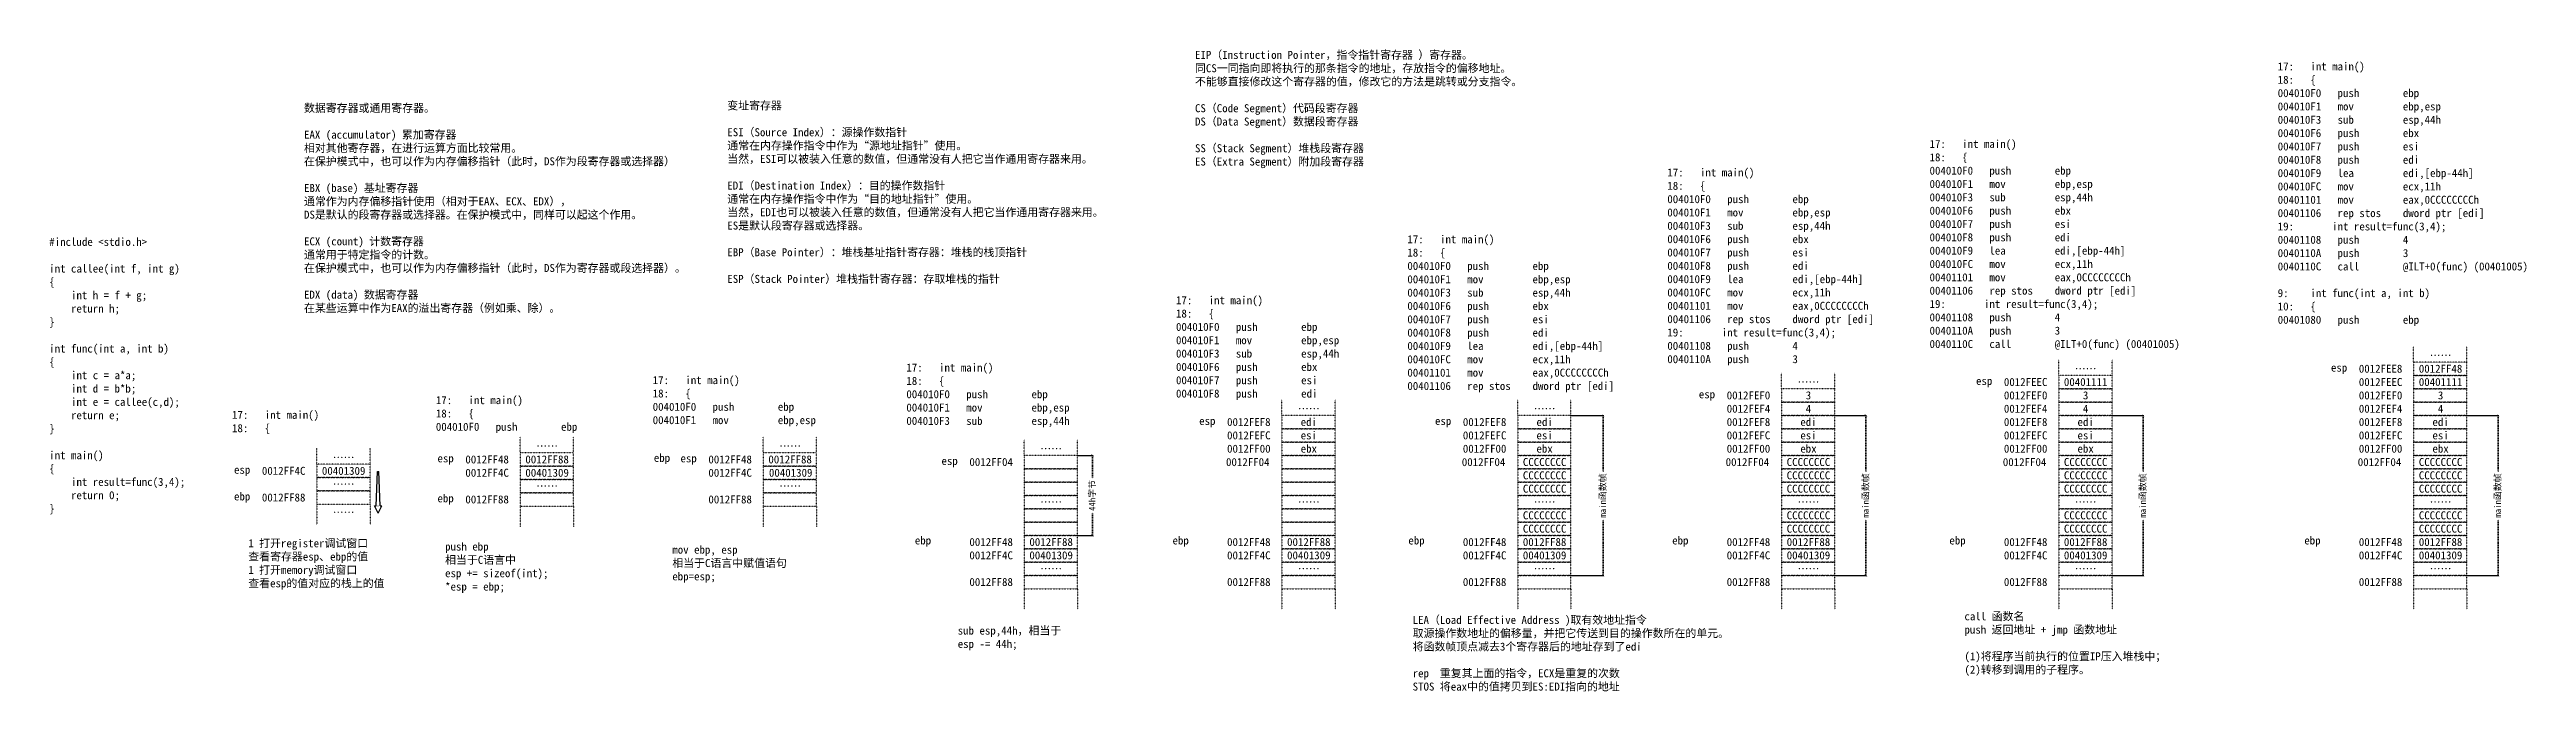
# Model space of a CAD drawing. Header units: millimetres. Extents: x 5369 to 27532, y 1174 to 4752.
# Drawn here: x 5369 to 10014, y 1236 to 2440 of the extents above; entities that cross this region are included whole.
import ezdxf

# ---------------------------------------------------------------- set-up
doc = ezdxf.new("R2010")
doc.units = ezdxf.units.MM
doc.linetypes.add('ACAD_ISO07W100', pattern=[3, 0, -3])
doc.linetypes.add('DOT', pattern=[0.25, 0, -0.25])
doc.layers.add('arrow', color=7, linetype='Continuous')
doc.styles.get("Standard").update_dxf_attribs({"font": ''})
doc.styles.add('w', font='', dxfattribs={"height": 15})
doc.styles.get('Standard').set_extended_font_data('SimSun')
doc.styles.get('w').set_extended_font_data('SimSun')
doc.dimstyles.new('w', dxfattribs={"dimscale": 3, "dimtxt": 4, "dimasz": 1.5, "dimexe": 1.25, "dimexo": 0.625, "dimtad": 0, "dimtxsty": 'Standard', "dimblk": 'ARCHTICK', "dimcen": 2.5, "dimclrd": 5, "dimclre": 5, "dimclrt": 5, "dimadec": 1, "dimazin": 0, "dimtfac": 1, "dimtmove": 0, "dimatfit": 3, "dimfxl": 1, "dimarcsym": 0})

msp = doc.modelspace()

# ---------------------------------------------------------------- texts
at = {"linetype": 'DOT', "style": 'w'}
for p in [(7575.251, 1658.934), (8017.455, 1658.934), (8512.288, 1658.934), (9032.101, 1658.934), (9697.737, 1658.934)]:
    msp.add_text('0012FF04', height=15, dxfattribs=at).set_placement(p)
at = {"linetype": 'DOT', "char_height": 15, "style": 'w'}
for s, insert, width, attachment_point in [('EIP（Instruction Pointer，指令指针寄存器 ）寄存器。\\P同CS一同指向即将执行的那条指令的地址，存放指令的偏移地址。\\P不能够直接修改这个寄存器的值，修改它的方法是跳转或分支指令。\\P\\PCS（Code Segment）代码段寄存器\\PDS（Data Segment）数据段寄存器\\P\\PSS（Stack Segment）堆栈段寄存器\\PES（Extra Segment）附加段寄存器', (7517.058, 2437.464), 780.43644, 1), ('17:   int main()\\P18:   \\{\\P004010F0   push        ebp\\P004010F1   mov         ebp,esp\\P004010F3   sub         esp,44h\\P004010F6   push        ebx\\P004010F7   push        esi\\P004010F8   push        edi\\P004010F9   lea         edi,[ebp-44h]\\P004010FC   mov         ecx,11h\\P00401101   mov         eax,0CCCCCCCCh\\P00401106   rep stos    dword ptr [edi]\\P19:       int result=func(3,4);\\P00401108   push        4\\P0040110A   push        3\\P0040110C   call        @ILT+0(func) (00401005)\\P\\P9:    int func(int a, int b)\\P10:   \\{\\P00401080   push        ebp', (9547.605, 2415.875), 530.27265, 1), ('{\\C5;数据寄存器或通用寄存器。\\P}\\PEAX (accumulator) 累加寄存器\\P相对其他寄存器，在进行运算方面比较常用。\\P在保护模式中，也可以作为内存偏移指针（此时，DS作为段寄存器或选择器）\\P\\P{\\C1;EBX (base) 基址寄存器\\P}通常作为内存偏移指针使用（相对于EAX、ECX、EDX），\\PDS是默认的段寄存器或选择器。在保护模式中，同样可以起这个作用。\\P\\PECX (count) 计数寄存器\\P通常用于特定指令的计数。\\P在保护模式中，也可以作为内存偏移指针（此时，DS作为寄存器或段选择器）。\\P\\PEDX (data) 数据寄存器\\P在某些运算中作为EAX的溢出寄存器（例如乘、除）。', (5846.141, 2337.878), 753.52856, 1), ('{\\C5;变址寄存器\\P}\\PESI（Source Index）：源操作数指针\\P通常在内存操作指令中作为“源地址指针”使用。\\P当然，ESI可以被装入任意的数值，但通常没有人把它当作通用寄存器来用。\\P\\PEDI（Destination Index）：目的操作数指针\\P通常在内存操作指令中作为“目的地址指针”使用。\\P当然，EDI也可以被装入任意的数值，但通常没有人把它当作通用寄存器来用。\\PES是默认段寄存器或选择器。\\P\\PEBP（Base Pointer）：堆栈基址指针寄存器：堆栈的栈顶指针\\P\\PESP（Stack Pointer）堆栈指针寄存器：存取堆栈的指针', (6639.967, 2342.449), 732.01017, 1), ('17:   int main()\\P18:   \\{\\P004010F0   push        ebp\\P004010F1   mov         ebp,esp\\P004010F3   sub         esp,44h\\P004010F6   push        ebx\\P004010F7   push        esi\\P004010F8   push        edi\\P004010F9   lea         edi,[ebp-44h]\\P004010FC   mov         ecx,11h\\P00401101   mov         eax,0CCCCCCCCh\\P00401106   rep stos    dword ptr [edi]\\P19:       int result=func(3,4);\\P00401108   push        4\\P0040110A   push        3\\P0040110C   call        @ILT+0(func) (00401005)', (8894.67, 2270.448), 530.27265, 1), ('17:   int main()\\P18:   \\{\\P004010F0   push        ebp\\P004010F1   mov         ebp,esp\\P004010F3   sub         esp,44h\\P004010F6   push        ebx\\P004010F7   push        esi\\P004010F8   push        edi\\P004010F9   lea         edi,[ebp-44h]\\P004010FC   mov         ecx,11h\\P00401101   mov         eax,0CCCCCCCCh\\P00401106   rep stos    dword ptr [edi]\\P19:       int result=func(3,4);\\P00401108   push        4\\P0040110A   push        3', (8402.883, 2216.994), 438.54138, 1), ('17:   int main()\\P18:   \\{\\P004010F0   push        ebp\\P004010F1   mov         ebp,esp\\P004010F3   sub         esp,44h\\P004010F6   push        ebx\\P004010F7   push        esi\\P004010F8   push        edi\\P004010F9   lea         edi,[ebp-44h]\\P004010FC   mov         ecx,11h\\P00401101   mov         eax,0CCCCCCCCh\\P00401106   rep stos    dword ptr [edi]', (7915.358, 2091.716), 438.54138, 1), ('#include <stdio.h>\\P\\Pint callee(int f, int g)\\P\\{\\P    int h = f + g;\\P    return h;\\P\\}\\P\\Pint func(int a, int b)\\P\\{\\P    int c = a*a;\\P    int d = b*b;\\P    int e = callee(c,d);\\P    return e;\\P\\}\\P\\Pint main()\\P\\{\\P    int result=func(3,4);\\P    return 0;\\P\\}', (5368.342, 2086.874), 765.08638, 1), ('17:   int main()\\P18:   \\{\\P004010F0   push        ebp\\P004010F1   mov         ebp,esp\\P004010F3   sub         esp,44h\\P004010F6   push        ebx\\P004010F7   push        esi\\P004010F8   push        edi', (7481.424, 1977.449), 359.8987, 1), ('{\\C5;……}', (9853.043, 1866.434), 101.04447, 5), ('17:   int main()\\P18:   \\{\\P004010F0   push        ebp\\P004010F1   mov         ebp,esp', (6500.058, 1827.623), 359.8987, 1), ('17:   int main()\\P18:   \\{\\P004010F0   push        ebp\\P004010F1   mov         ebp,esp\\P004010F3   sub         esp,44h', (6975.78, 1851.187), 359.8987, 1), ('{\\C5;……}', (8667.594, 1816.434), 101.04447, 5), ('{\\C1;esp}', (8997.07, 1816.434), 101.04447, 5), ('0012FEEC', (9074.893, 1816.434), 101.04447, 5), ('{\\C5;00401111}', (9187.407, 1816.434), 101.04447, 5), ('{\\C5;……}', (9187.407, 1841.434), 101.04447, 5), ('{\\C1;esp}', (9662.706, 1841.434), 101.04447, 5), ('0012FEE8', (9740.528, 1841.434), 101.04447, 5), ('0012FEEC', (9740.528, 1816.434), 101.04447, 5), ('{\\C5;0012FF48}', (9853.043, 1841.434), 101.04447, 5), ('{\\C5;00401111}', (9853.043, 1816.434), 101.04447, 5), ('17:   int main()\\P18:   \\{\\P004010F0   push        ebp', (6093.395, 1790.071), 290.40525, 1), ('{\\C5;……}', (7730.557, 1766.434), 101.04447, 5), ('{\\C5;……}', (8172.761, 1766.434), 101.04447, 5), ('{\\C1;esp}', (8477.258, 1791.434), 101.04447, 5), ('0012FEF0', (8555.08, 1791.434), 101.04447, 5), ('0012FEF4', (8555.08, 1766.434), 101.04447, 5), ('{\\C5;4}', (8667.594, 1766.434), 101.04447, 5), ('{\\C5;3}', (8667.594, 1791.434), 101.04447, 5), ('0012FEF0', (9074.893, 1791.434), 101.04447, 5), ('0012FEF4', (9074.893, 1766.434), 101.04447, 5), ('{\\C5;4}', (9187.407, 1766.434), 101.04447, 5), ('{\\C5;3}', (9187.407, 1791.434), 101.04447, 5), ('0012FEF0', (9740.528, 1791.434), 101.04447, 5), ('0012FEF4', (9740.528, 1766.434), 101.04447, 5), ('{\\C5;4}', (9853.043, 1766.434), 101.04447, 5), ('{\\C5;3}', (9853.043, 1791.434), 101.04447, 5), ('17:   int main()\\P18:   \\{', (5711.169, 1762.505), 216.08627, 1), ('{\\C1;esp}', (7540.221, 1741.434), 101.04447, 5), ('0012FEF8', (7618.043, 1741.434), 101.04447, 5), ('0012FEFC', (7618.043, 1716.434), 101.04447, 5), ('{\\C5;edi}', (7730.557, 1741.434), 101.04447, 5), ('{\\C5;esi}', (7730.557, 1716.434), 101.04447, 5), ('{\\C1;esp}', (7982.424, 1741.434), 101.04447, 5), ('0012FEF8', (8060.247, 1741.434), 101.04447, 5), ('0012FEFC', (8060.247, 1716.434), 101.04447, 5), ('{\\C5;edi}', (8172.761, 1741.434), 101.04447, 5), ('{\\C5;esi}', (8172.761, 1716.434), 101.04447, 5), ('0012FEF8', (8555.08, 1741.434), 101.04447, 5), ('0012FEFC', (8555.08, 1716.434), 101.04447, 5), ('{\\C5;edi}', (8667.594, 1741.434), 101.04447, 5), ('{\\C5;esi}', (8667.594, 1716.434), 101.04447, 5), ('0012FEF8', (9074.893, 1741.434), 101.04447, 5), ('0012FEFC', (9074.893, 1716.434), 101.04447, 5), ('{\\C5;edi}', (9187.407, 1741.434), 101.04447, 5), ('{\\C5;esi}', (9187.407, 1716.434), 101.04447, 5), ('0012FEF8', (9740.528, 1741.434), 101.04447, 5), ('0012FEFC', (9740.528, 1716.434), 101.04447, 5), ('{\\C5;edi}', (9853.043, 1741.434), 101.04447, 5), ('{\\C5;esi}', (9853.043, 1716.434), 101.04447, 5), ('{\\C5;……}', (5920.492, 1674.88), 101.04447, 5), ('{\\C1;esp}', (6111.713, 1671.29), 101.04447, 5), ('0012FF48', (6189.536, 1671.238), 101.04447, 5), ('{\\C5;0012FF88}', (6302.05, 1671.29), 101.04447, 5), ('{\\C5;……}', (6302.05, 1696.29), 101.04447, 5), ('{\\C1;ebp}', (6517.534, 1672.172), 101.04447, 5), ('{\\C1;esp}', (6567.481, 1671.29), 101.04447, 5), ('0012FF48', (6645.304, 1671.238), 101.04447, 5), ('{\\C5;0012FF88}', (6757.818, 1671.29), 101.04447, 5), ('{\\C5;……}', (6757.818, 1696.29), 101.04447, 5), ('{\\C1;esp}', (7056.963, 1666.434), 101.04447, 5), ('0012FF04', (7134.786, 1666.434), 101.04447, 5), ('{\\C5;……}', (7247.3, 1691.434), 101.04447, 5), ('0012FF00', (7618.043, 1691.434), 101.04447, 5), ('{\\C5;ebx}', (7730.557, 1691.434), 101.04447, 5), ('0012FF00', (8060.247, 1691.434), 101.04447, 5), ('{\\C5;CCCCCCCC}', (8172.761, 1666.434), 101.04447, 5), ('{\\C5;ebx}', (8172.761, 1691.434), 101.04447, 5), ('0012FF00', (8555.08, 1691.434), 101.04447, 5), ('{\\C5;CCCCCCCC}', (8667.594, 1666.434), 101.04447, 5), ('{\\C5;ebx}', (8667.594, 1691.434), 101.04447, 5), ('0012FF00', (9074.893, 1691.434), 101.04447, 5), ('{\\C5;CCCCCCCC}', (9187.407, 1666.434), 101.04447, 5), ('{\\C5;ebx}', (9187.407, 1691.434), 101.04447, 5), ('0012FF00', (9740.528, 1691.434), 101.04447, 5), ('{\\C5;CCCCCCCC}', (9853.043, 1666.434), 101.04447, 5), ('{\\C5;ebx}', (9853.043, 1691.434), 101.04447, 5), ('{\\C1;esp}', (5730.155, 1649.88), 101.04447, 5), ('0012FF4C', (5807.978, 1649.88), 101.04447, 5), ('{\\C5;00401309}', (5920.492, 1649.88), 101.04447, 5), ('{\\C5;……}', (5920.492, 1624.88), 101.04447, 5), ('0012FF4C', (6189.536, 1646.29), 101.04447, 5), ('{\\C5;00401309}', (6302.05, 1646.29), 101.04447, 5), ('0012FF4C', (6645.304, 1646.29), 101.04447, 5), ('{\\C5;00401309}', (6758.862, 1646.29), 101.04447, 5), ('{\\C5;CCCCCCCC}', (8172.761, 1641.434), 101.04447, 5), ('{\\C5;CCCCCCCC}', (8667.594, 1641.434), 101.04447, 5), ('{\\C5;CCCCCCCC}', (9187.407, 1641.434), 101.04447, 5), ('{\\C5;CCCCCCCC}', (9853.043, 1641.434), 101.04447, 5), ('{\\C1;ebp}', (5730.155, 1599.88), 101.04447, 5), ('0012FF88', (5807.978, 1599.88), 101.04447, 5), ('{\\C1;ebp}', (6111.713, 1596.29), 101.04447, 5), ('0012FF88', (6189.536, 1596.29), 101.04447, 5), ('{\\C5;……}', (6302.05, 1621.29), 101.04447, 5), ('0012FF88', (6645.304, 1596.29), 101.04447, 5), ('{\\C5;……}', (6757.818, 1621.29), 101.04447, 5), ('{\\C5;……}', (7247.3, 1591.434), 101.04447, 5), ('{\\C5;……}', (7730.557, 1591.434), 101.04447, 5), ('{\\C5;CCCCCCCC}', (8172.761, 1616.434), 101.04447, 5), ('{\\C5;……}', (8172.761, 1591.434), 101.04447, 5), ('{\\C5;CCCCCCCC}', (8667.594, 1616.434), 101.04447, 5), ('{\\C5;……}', (8667.594, 1591.434), 101.04447, 5), ('{\\C5;CCCCCCCC}', (9187.407, 1616.434), 101.04447, 5), ('{\\C5;……}', (9187.407, 1591.434), 101.04447, 5), ('{\\C5;CCCCCCCC}', (9853.043, 1616.434), 101.04447, 5), ('{\\C5;……}', (9853.043, 1591.434), 101.04447, 5), ('{\\C5;……}', (5920.492, 1572.146), 101.04447, 5), ('{\\C5;CCCCCCCC}', (8172.761, 1566.434), 101.04447, 5), ('{\\C5;CCCCCCCC}', (8172.761, 1541.434), 101.04447, 5), ('{\\C5;CCCCCCCC}', (8667.594, 1566.434), 101.04447, 5), ('{\\C5;CCCCCCCC}', (8667.594, 1541.434), 101.04447, 5), ('{\\C5;CCCCCCCC}', (9187.407, 1566.434), 101.04447, 5), ('{\\C5;CCCCCCCC}', (9187.407, 1541.434), 101.04447, 5), ('{\\C5;CCCCCCCC}', (9853.043, 1566.434), 101.04447, 5), ('{\\C5;CCCCCCCC}', (9853.043, 1541.434), 101.04447, 5), ('1 打开register调试窗口\\P查看寄存器esp、ebp的值\\P1 打开memory调试窗口\\P查看esp的值对应的栈上的值', (5741.593, 1521.699), 279.97304, 1), ('push ebp\\P相当于C语言中\\Pesp += sizeof(int);\\P*esp = ebp;', (6110.732, 1515.53), 278.4735, 1), ('mov ebp, esp\\P相当于C语言中赋值语句^Jebp=esp;', (6536.848, 1509.634), 307.94163, 1), ('{\\C1;ebp}', (7007.016, 1517.316), 101.04447, 5), ('0012FF48', (7134.786, 1516.382), 101.04447, 5), ('0012FF4C', (7134.786, 1491.434), 101.04447, 5), ('{\\C5;0012FF88}', (7247.3, 1516.434), 101.04447, 5), ('{\\C5;00401309}', (7247.3, 1491.434), 101.04447, 5), ('{\\C1;ebp}', (7490.273, 1517.316), 101.04447, 5), ('0012FF48', (7618.043, 1516.382), 101.04447, 5), ('0012FF4C', (7618.043, 1491.434), 101.04447, 5), ('{\\C5;0012FF88}', (7730.557, 1516.434), 101.04447, 5), ('{\\C5;00401309}', (7730.557, 1491.434), 101.04447, 5), ('{\\C1;ebp}', (7932.477, 1517.316), 101.04447, 5), ('0012FF48', (8060.247, 1516.382), 101.04447, 5), ('0012FF4C', (8060.247, 1491.434), 101.04447, 5), ('{\\C5;0012FF88}', (8172.761, 1516.434), 101.04447, 5), ('{\\C5;00401309}', (8172.761, 1491.434), 101.04447, 5), ('{\\C1;ebp}', (8427.311, 1517.316), 101.04447, 5), ('0012FF48', (8555.08, 1516.382), 101.04447, 5), ('0012FF4C', (8555.08, 1491.434), 101.04447, 5), ('{\\C5;0012FF88}', (8667.594, 1516.434), 101.04447, 5), ('{\\C5;00401309}', (8667.594, 1491.434), 101.04447, 5), ('{\\C1;ebp}', (8947.123, 1517.316), 101.04447, 5), ('0012FF48', (9074.893, 1516.382), 101.04447, 5), ('0012FF4C', (9074.893, 1491.434), 101.04447, 5), ('{\\C5;0012FF88}', (9187.407, 1516.434), 101.04447, 5), ('{\\C5;00401309}', (9187.407, 1491.434), 101.04447, 5), ('{\\C1;ebp}', (9612.759, 1517.316), 101.04447, 5), ('0012FF48', (9740.528, 1516.382), 101.04447, 5), ('0012FF4C', (9740.528, 1491.434), 101.04447, 5), ('{\\C5;0012FF88}', (9853.043, 1516.434), 101.04447, 5), ('{\\C5;00401309}', (9853.043, 1491.434), 101.04447, 5), ('0012FF88', (7134.786, 1441.434), 101.04447, 5), ('{\\C5;……}', (7247.3, 1466.434), 101.04447, 5), ('0012FF88', (7618.043, 1441.434), 101.04447, 5), ('{\\C5;……}', (7730.557, 1466.434), 101.04447, 5), ('0012FF88', (8060.247, 1441.434), 101.04447, 5), ('{\\C5;……}', (8172.761, 1466.434), 101.04447, 5), ('0012FF88', (8555.08, 1441.434), 101.04447, 5), ('{\\C5;……}', (8667.594, 1466.434), 101.04447, 5), ('0012FF88', (9074.893, 1441.434), 101.04447, 5), ('{\\C5;……}', (9187.407, 1466.434), 101.04447, 5), ('0012FF88', (9740.528, 1441.434), 101.04447, 5), ('{\\C5;……}', (9853.043, 1466.434), 101.04447, 5), ('sub esp,44h，相当于^Jesp -= 44h;', (7072.084, 1357.983), 254.89908, 1), ('LEA（Load Effective Address )取有效地址指令 \\P取源操作数地址的偏移量，并把它传送到目的操作数所在的单元。\\P将函数帧顶点减去3个寄存器后的地址存到了edi\\P\\Prep  重复其上面的指令，ECX是重复的次数\\PSTOS 将eax中的值拷贝到ES:EDI指向的地址', (7925.278, 1377.955), 609.14448, 1), ('call 函数名\\Ppush 返回地址 + jmp 函数地址\\P\\P(1)将程序当前执行的位置IP压入堆栈中；\\P(2)转移到调用的子程序。', (8960.105, 1384.733), 429.71241, 1)]:
    msp.add_mtext(s, dxfattribs=dict(at, insert=insert, width=width, attachment_point=attachment_point))

# ---------------------------------------------------------------- blocks, each defined once
blk = doc.blocks.new('b')
at = {"linetype": 'DOT'}
blk.add_lwpolyline([(-100, 0), (0, 0), (0, 25), (-100, 25)], close=True, dxfattribs=at)
blk = doc.blocks.new('_ArchTick')
at = {"color": 0, "linetype": 'ByBlock', "const_width": 0.15}
blk.add_lwpolyline([(-0.5, -0.5), (0.5, 0.5)], dxfattribs=at)
blk = doc.blocks.new('*D15')
at = {"color": 5, "linetype": 'ACAD_ISO07W100', "lineweight": -2}
for p, q in [((7298.7, 1678.9), (7328.7, 1678.9)), ((7324.9, 1678.9), (7324.9, 1634.9)), ((7324.9, 1528.9), (7324.9, 1572.9)), ((7298.7, 1528.9), (7328.7, 1528.9))]:
    blk.add_line(p, q, dxfattribs=at)
at = {"layer": 'Defpoints', "color": 0, "linetype": 'DOT'}
for p in [(7296.8, 1678.9), (7296.8, 1528.9), (7324.9, 1528.9)]:
    blk.add_point(p, dxfattribs=at)
at = {"color": 5, "linetype": 'DOT', "lineweight": -2, "xscale": 4.5, "yscale": 4.5, "zscale": 4.5}
for p, rotation in [((7324.9, 1678.9), 90), ((7324.9, 1528.9), 270)]:
    blk.add_blockref('_ArchTick', p, dxfattribs=dict(at, rotation=rotation))
at = {"color": 5, "linetype": 'DOT', "insert": (7324.9, 1603.9), "char_height": 12, "attachment_point": 5, "rotation": 90}
blk.add_mtext('44h字节', dxfattribs=at)
blk = doc.blocks.new('*D19')
at = {"color": 5, "linetype": 'ACAD_ISO07W100', "lineweight": -2}
for p, q in [((8224.1, 1753.9), (8286.1, 1753.9)), ((8282.4, 1753.9), (8282.4, 1648)), ((8282.4, 1453.9), (8282.4, 1559.9)), ((8224.1, 1453.9), (8286.1, 1453.9))]:
    blk.add_line(p, q, dxfattribs=at)
at = {"layer": 'Defpoints', "color": 0, "linetype": 'DOT'}
for p in [(8222.2, 1753.9), (8222.2, 1453.9), (8282.4, 1453.9)]:
    blk.add_point(p, dxfattribs=at)
at = {"color": 5, "linetype": 'DOT', "lineweight": -2, "xscale": 4.5, "yscale": 4.5, "zscale": 4.5}
for p, rotation in [((8282.4, 1753.9), 90), ((8282.4, 1453.9), 270)]:
    blk.add_blockref('_ArchTick', p, dxfattribs=dict(at, rotation=rotation))
at = {"color": 5, "linetype": 'DOT', "insert": (8282.4, 1603.9), "char_height": 12, "attachment_point": 5, "rotation": 90}
blk.add_mtext('main函数帧', dxfattribs=at)
blk = doc.blocks.new('*D22')
at = {"color": 5, "linetype": 'ACAD_ISO07W100', "lineweight": -2}
for p, q in [((8717.1, 1753.9), (8779.1, 1753.9)), ((8775.3, 1753.9), (8775.3, 1648)), ((8775.3, 1453.9), (8775.3, 1559.9)), ((8717.1, 1453.9), (8779.1, 1453.9))]:
    blk.add_line(p, q, dxfattribs=at)
at = {"layer": 'Defpoints', "color": 0, "linetype": 'DOT'}
for p in [(8715.2, 1753.9), (8715.2, 1453.9), (8775.3, 1453.9)]:
    blk.add_point(p, dxfattribs=at)
at = {"color": 5, "linetype": 'DOT', "lineweight": -2, "xscale": 4.5, "yscale": 4.5, "zscale": 4.5}
for p, rotation in [((8775.3, 1753.9), 90), ((8775.3, 1453.9), 270)]:
    blk.add_blockref('_ArchTick', p, dxfattribs=dict(at, rotation=rotation))
at = {"color": 5, "linetype": 'DOT', "insert": (8775.3, 1603.9), "char_height": 12, "attachment_point": 5, "rotation": 90}
blk.add_mtext('main函数帧', dxfattribs=at)
blk = doc.blocks.new('*D23')
at = {"color": 5, "linetype": 'ACAD_ISO07W100', "lineweight": -2}
for p, q in [((9236.9, 1753.9), (9298.9, 1753.9)), ((9295.1, 1753.9), (9295.1, 1648)), ((9295.1, 1453.9), (9295.1, 1559.9)), ((9236.9, 1453.9), (9298.9, 1453.9))]:
    blk.add_line(p, q, dxfattribs=at)
at = {"layer": 'Defpoints', "color": 0, "linetype": 'DOT'}
for p in [(9235, 1753.9), (9235, 1453.9), (9295.1, 1453.9)]:
    blk.add_point(p, dxfattribs=at)
at = {"color": 5, "linetype": 'DOT', "lineweight": -2, "xscale": 4.5, "yscale": 4.5, "zscale": 4.5}
for p, rotation in [((9295.1, 1753.9), 90), ((9295.1, 1453.9), 270)]:
    blk.add_blockref('_ArchTick', p, dxfattribs=dict(at, rotation=rotation))
at = {"color": 5, "linetype": 'DOT', "insert": (9295.1, 1603.9), "char_height": 12, "attachment_point": 5, "rotation": 90}
blk.add_mtext('main函数帧', dxfattribs=at)
blk = doc.blocks.new('*D24')
at = {"color": 5, "linetype": 'ACAD_ISO07W100', "lineweight": -2}
for p, q in [((9902.5, 1753.9), (9964.5, 1753.9)), ((9960.8, 1753.9), (9960.8, 1648)), ((9960.8, 1453.9), (9960.8, 1559.9)), ((9902.5, 1453.9), (9964.5, 1453.9))]:
    blk.add_line(p, q, dxfattribs=at)
at = {"layer": 'Defpoints', "color": 0, "linetype": 'DOT'}
for p in [(9900.6, 1753.9), (9900.6, 1453.9), (9960.8, 1453.9)]:
    blk.add_point(p, dxfattribs=at)
at = {"color": 5, "linetype": 'DOT', "lineweight": -2, "xscale": 4.5, "yscale": 4.5, "zscale": 4.5}
for p, rotation in [((9960.8, 1753.9), 90), ((9960.8, 1453.9), 270)]:
    blk.add_blockref('_ArchTick', p, dxfattribs=dict(at, rotation=rotation))
at = {"color": 5, "linetype": 'DOT', "insert": (9960.8, 1603.9), "char_height": 12, "attachment_point": 5, "rotation": 90}
blk.add_mtext('main函数帧', dxfattribs=at)

# ---------------------------------------------------------------- dimensions: what is measured, and where the dimension line sits
at = {"linetype": 'DOT'}
for base, p1, p2, text, picture, middle in [((8282.367, 1453.934), (8222.239, 1753.934), (8222.239, 1453.934), 'main函数帧', '*D19', (8282.367, 1603.934)), ((8775.326, 1453.934), (8715.197, 1753.934), (8715.197, 1453.934), 'main函数帧', '*D22', (8775.326, 1603.934)), ((9295.138, 1453.934), (9235.01, 1753.934), (9235.01, 1453.934), 'main函数帧', '*D23', (9295.138, 1603.934)), ((9960.774, 1453.934), (9900.645, 1753.934), (9900.645, 1453.934), 'main函数帧', '*D24', (9960.774, 1603.934)), ((7324.923, 1528.934), (7296.778, 1678.934), (7296.778, 1528.934), '44h字节', '*D15', (7324.923, 1603.934))]:
    dim = msp.add_linear_dim(base=base, p1=p1, p2=p2, angle=90, text=text, dimstyle='w', dxfattribs=at)
    dim.commit()
    dim.dimension.update_dxf_attribs({"geometry": picture, "text_midpoint": middle})

# ---------------------------------------------------------------- linework, layer by layer
at = {"linetype": 'DOT'}
for p, q in [((9136.885, 1828.934), (9136.885, 1858.934)), ((9236.885, 1828.934), (9236.885, 1858.934)), ((9802.52, 1853.934), (9802.52, 1883.934)), ((9902.52, 1853.934), (9902.52, 1883.934)), ((8617.072, 1803.934), (8617.072, 1833.934)), ((8717.072, 1803.934), (8717.072, 1833.934)), ((7680.035, 1753.934), (7680.035, 1783.934)), ((7780.035, 1753.934), (7780.035, 1783.934)), ((8122.239, 1753.934), (8122.239, 1783.934)), ((8222.239, 1753.934), (8222.239, 1783.934)), ((5869.97, 1662.38), (5869.97, 1692.38)), ((5969.97, 1662.38), (5969.97, 1692.38)), ((6251.528, 1683.79), (6251.528, 1713.79)), ((6351.528, 1683.79), (6351.528, 1713.79)), ((6707.296, 1683.79), (6707.296, 1713.79)), ((6807.296, 1683.79), (6807.296, 1713.79)), ((7196.778, 1678.934), (7196.778, 1708.934)), ((7296.778, 1678.934), (7296.778, 1708.934)), ((7780.035, 1678.934), (7680.035, 1678.934)), ((7680.035, 1678.934), (7680.035, 1653.934)), ((7780.035, 1653.934), (7780.035, 1678.934)), ((8222.239, 1678.934), (8122.239, 1678.934)), ((8122.239, 1678.934), (8122.239, 1653.934)), ((8222.239, 1653.934), (8222.239, 1678.934)), ((8717.072, 1678.934), (8617.072, 1678.934)), ((8617.072, 1678.934), (8617.072, 1653.934)), ((8717.072, 1653.934), (8717.072, 1678.934)), ((9236.885, 1678.934), (9136.885, 1678.934)), ((9136.885, 1678.934), (9136.885, 1653.934)), ((9236.885, 1653.934), (9236.885, 1678.934)), ((9902.52, 1678.934), (9802.52, 1678.934)), ((9802.52, 1678.934), (9802.52, 1653.934)), ((9902.52, 1653.934), (9902.52, 1678.934)), ((7680.035, 1653.934), (7780.035, 1653.934)), ((8122.239, 1653.934), (8222.239, 1653.934)), ((8617.072, 1653.934), (8717.072, 1653.934)), ((9136.885, 1653.934), (9236.885, 1653.934)), ((9802.52, 1653.934), (9902.52, 1653.934)), ((5869.97, 1587.38), (5869.97, 1548.859)), ((5969.97, 1587.38), (5969.97, 1548.859)), ((6251.528, 1583.79), (6251.528, 1545.269)), ((6351.528, 1583.79), (6351.528, 1545.269)), ((6707.296, 1583.79), (6707.296, 1545.269)), ((6807.296, 1583.79), (6807.296, 1545.269)), ((7196.778, 1428.934), (7196.778, 1390.413)), ((7296.778, 1428.934), (7296.778, 1390.413)), ((7680.035, 1428.934), (7680.035, 1390.413)), ((7780.035, 1428.934), (7780.035, 1390.413)), ((8122.239, 1428.934), (8122.239, 1390.413)), ((8222.239, 1428.934), (8222.239, 1390.413)), ((8617.072, 1428.934), (8617.072, 1390.413)), ((8717.072, 1428.934), (8717.072, 1390.413)), ((9136.885, 1428.934), (9136.885, 1390.413)), ((9236.885, 1428.934), (9236.885, 1390.413)), ((9802.52, 1428.934), (9802.52, 1390.413)), ((9902.52, 1428.934), (9902.52, 1390.413))]:
    msp.add_line(p, q, dxfattribs=at)
for points in [[(9136.885, 1803.934), (9236.885, 1803.934), (9236.885, 1828.934), (9136.885, 1828.934)], [(9802.52, 1828.934), (9902.52, 1828.934), (9902.52, 1853.934), (9802.52, 1853.934)], [(9802.52, 1803.934), (9902.52, 1803.934), (9902.52, 1828.934), (9802.52, 1828.934)], [(8617.072, 1778.934), (8717.072, 1778.934), (8717.072, 1803.934), (8617.072, 1803.934)], [(8617.072, 1753.934), (8717.072, 1753.934), (8717.072, 1778.934), (8617.072, 1778.934)], [(9136.885, 1778.934), (9236.885, 1778.934), (9236.885, 1803.934), (9136.885, 1803.934)], [(9136.885, 1753.934), (9236.885, 1753.934), (9236.885, 1778.934), (9136.885, 1778.934)], [(9802.52, 1778.934), (9902.52, 1778.934), (9902.52, 1803.934), (9802.52, 1803.934)], [(9802.52, 1753.934), (9902.52, 1753.934), (9902.52, 1778.934), (9802.52, 1778.934)], [(7680.035, 1728.934), (7780.035, 1728.934), (7780.035, 1753.934), (7680.035, 1753.934)], [(7680.035, 1703.934), (7780.035, 1703.934), (7780.035, 1728.934), (7680.035, 1728.934)], [(8122.239, 1728.934), (8222.239, 1728.934), (8222.239, 1753.934), (8122.239, 1753.934)], [(8122.239, 1703.934), (8222.239, 1703.934), (8222.239, 1728.934), (8122.239, 1728.934)], [(8617.072, 1728.934), (8717.072, 1728.934), (8717.072, 1753.934), (8617.072, 1753.934)], [(8617.072, 1703.934), (8717.072, 1703.934), (8717.072, 1728.934), (8617.072, 1728.934)], [(9136.885, 1728.934), (9236.885, 1728.934), (9236.885, 1753.934), (9136.885, 1753.934)], [(9136.885, 1703.934), (9236.885, 1703.934), (9236.885, 1728.934), (9136.885, 1728.934)], [(9802.52, 1728.934), (9902.52, 1728.934), (9902.52, 1753.934), (9802.52, 1753.934)], [(9802.52, 1703.934), (9902.52, 1703.934), (9902.52, 1728.934), (9802.52, 1728.934)], [(6251.528, 1658.79), (6351.528, 1658.79), (6351.528, 1683.79), (6251.528, 1683.79)], [(6707.296, 1658.79), (6807.296, 1658.79), (6807.296, 1683.79), (6707.296, 1683.79)], [(7196.778, 1653.934), (7296.778, 1653.934), (7296.778, 1678.934), (7196.778, 1678.934)], [(7680.035, 1678.934), (7780.035, 1678.934), (7780.035, 1703.934), (7680.035, 1703.934)], [(8122.239, 1678.934), (8222.239, 1678.934), (8222.239, 1703.934), (8122.239, 1703.934)], [(8617.072, 1678.934), (8717.072, 1678.934), (8717.072, 1703.934), (8617.072, 1703.934)], [(9136.885, 1678.934), (9236.885, 1678.934), (9236.885, 1703.934), (9136.885, 1703.934)], [(9802.52, 1678.934), (9902.52, 1678.934), (9902.52, 1703.934), (9802.52, 1703.934)], [(5869.97, 1637.38), (5969.97, 1637.38), (5969.97, 1662.38), (5869.97, 1662.38)], [(5869.97, 1612.38), (5969.97, 1612.38), (5969.97, 1637.38), (5869.97, 1637.38)], [(6251.528, 1608.79), (6351.528, 1608.79), (6351.528, 1633.79), (6251.528, 1633.79)], [(6707.296, 1608.79), (6807.296, 1608.79), (6807.296, 1633.79), (6707.296, 1633.79)], [(5869.97, 1587.38), (5969.97, 1587.38), (5969.97, 1612.38), (5869.97, 1612.38)], [(6251.528, 1583.79), (6351.528, 1583.79), (6351.528, 1608.79), (6251.528, 1608.79)], [(6707.296, 1583.79), (6807.296, 1583.79), (6807.296, 1608.79), (6707.296, 1608.79)], [(7196.778, 1503.934), (7296.778, 1503.934), (7296.778, 1528.934), (7196.778, 1528.934)], [(7680.035, 1503.934), (7780.035, 1503.934), (7780.035, 1528.934), (7680.035, 1528.934)], [(8122.239, 1503.934), (8222.239, 1503.934), (8222.239, 1528.934), (8122.239, 1528.934)], [(8617.072, 1503.934), (8717.072, 1503.934), (8717.072, 1528.934), (8617.072, 1528.934)], [(9136.885, 1503.934), (9236.885, 1503.934), (9236.885, 1528.934), (9136.885, 1528.934)], [(9802.52, 1503.934), (9902.52, 1503.934), (9902.52, 1528.934), (9802.52, 1528.934)], [(7196.778, 1453.934), (7296.778, 1453.934), (7296.778, 1478.934), (7196.778, 1478.934)], [(7196.778, 1428.934), (7296.778, 1428.934), (7296.778, 1453.934), (7196.778, 1453.934)], [(7680.035, 1453.934), (7780.035, 1453.934), (7780.035, 1478.934), (7680.035, 1478.934)], [(7680.035, 1428.934), (7780.035, 1428.934), (7780.035, 1453.934), (7680.035, 1453.934)], [(8122.239, 1453.934), (8222.239, 1453.934), (8222.239, 1478.934), (8122.239, 1478.934)], [(8122.239, 1428.934), (8222.239, 1428.934), (8222.239, 1453.934), (8122.239, 1453.934)], [(8617.072, 1453.934), (8717.072, 1453.934), (8717.072, 1478.934), (8617.072, 1478.934)], [(8617.072, 1428.934), (8717.072, 1428.934), (8717.072, 1453.934), (8617.072, 1453.934)], [(9136.885, 1453.934), (9236.885, 1453.934), (9236.885, 1478.934), (9136.885, 1478.934)], [(9136.885, 1428.934), (9236.885, 1428.934), (9236.885, 1453.934), (9136.885, 1453.934)], [(9802.52, 1453.934), (9902.52, 1453.934), (9902.52, 1478.934), (9802.52, 1478.934)], [(9802.52, 1428.934), (9902.52, 1428.934), (9902.52, 1453.934), (9802.52, 1453.934)]]:
    msp.add_lwpolyline(points, close=True, dxfattribs=at)
at = {"layer": 'arrow', "color": 1}
for p, q in [((5981.514, 1584.646), (5983.992, 1648.624)), ((5983.992, 1648.624), (5986.23, 1648.624)), ((5988.708, 1584.646), (5986.23, 1648.624)), ((5978.315, 1584.646), (5981.514, 1584.646)), ((5985.111, 1570.768), (5978.315, 1584.646)), ((5985.111, 1570.768), (5991.906, 1584.646)), ((5985.111, 1584.023), (5985.111, 1584.646)), ((5988.708, 1584.646), (5991.906, 1584.646))]:
    msp.add_line(p, q, dxfattribs=at)

# ---------------------------------------------------------------- block references
at = {"linetype": 'DOT'}
for p in [(6351.528, 1633.79), (6807.296, 1633.79), (7296.778, 1628.934), (7296.778, 1603.934), (7780.035, 1628.934), (7780.035, 1603.934), (8222.239, 1628.934), (8222.239, 1603.934), (8717.072, 1628.934), (8717.072, 1603.934), (9236.885, 1628.934), (9236.885, 1603.934), (9902.52, 1628.934), (9902.52, 1603.934), (7296.778, 1578.934), (7780.035, 1578.934), (8222.239, 1578.934), (8717.072, 1578.934), (9236.885, 1578.934), (9902.52, 1578.934), (7296.778, 1553.934), (7296.778, 1528.934), (7780.035, 1553.934), (7780.035, 1528.934), (8222.239, 1553.934), (8222.239, 1528.934), (8717.072, 1553.934), (8717.072, 1528.934), (9236.885, 1553.934), (9236.885, 1528.934), (9902.52, 1553.934), (9902.52, 1528.934), (7296.778, 1478.934), (7780.035, 1478.934), (8222.239, 1478.934), (8717.072, 1478.934), (9236.885, 1478.934), (9902.52, 1478.934)]:
    msp.add_blockref('b', p, dxfattribs=at)

msp.set_redraw_order([(e.dxf.handle, doc.entitydb.next_handle()) for e in msp.query("TEXT MTEXT ATTDEF DIMENSION ARC_DIMENSION")])  # texts and dimensions are drawn at this point

doc.saveas('drawing.dxf')
